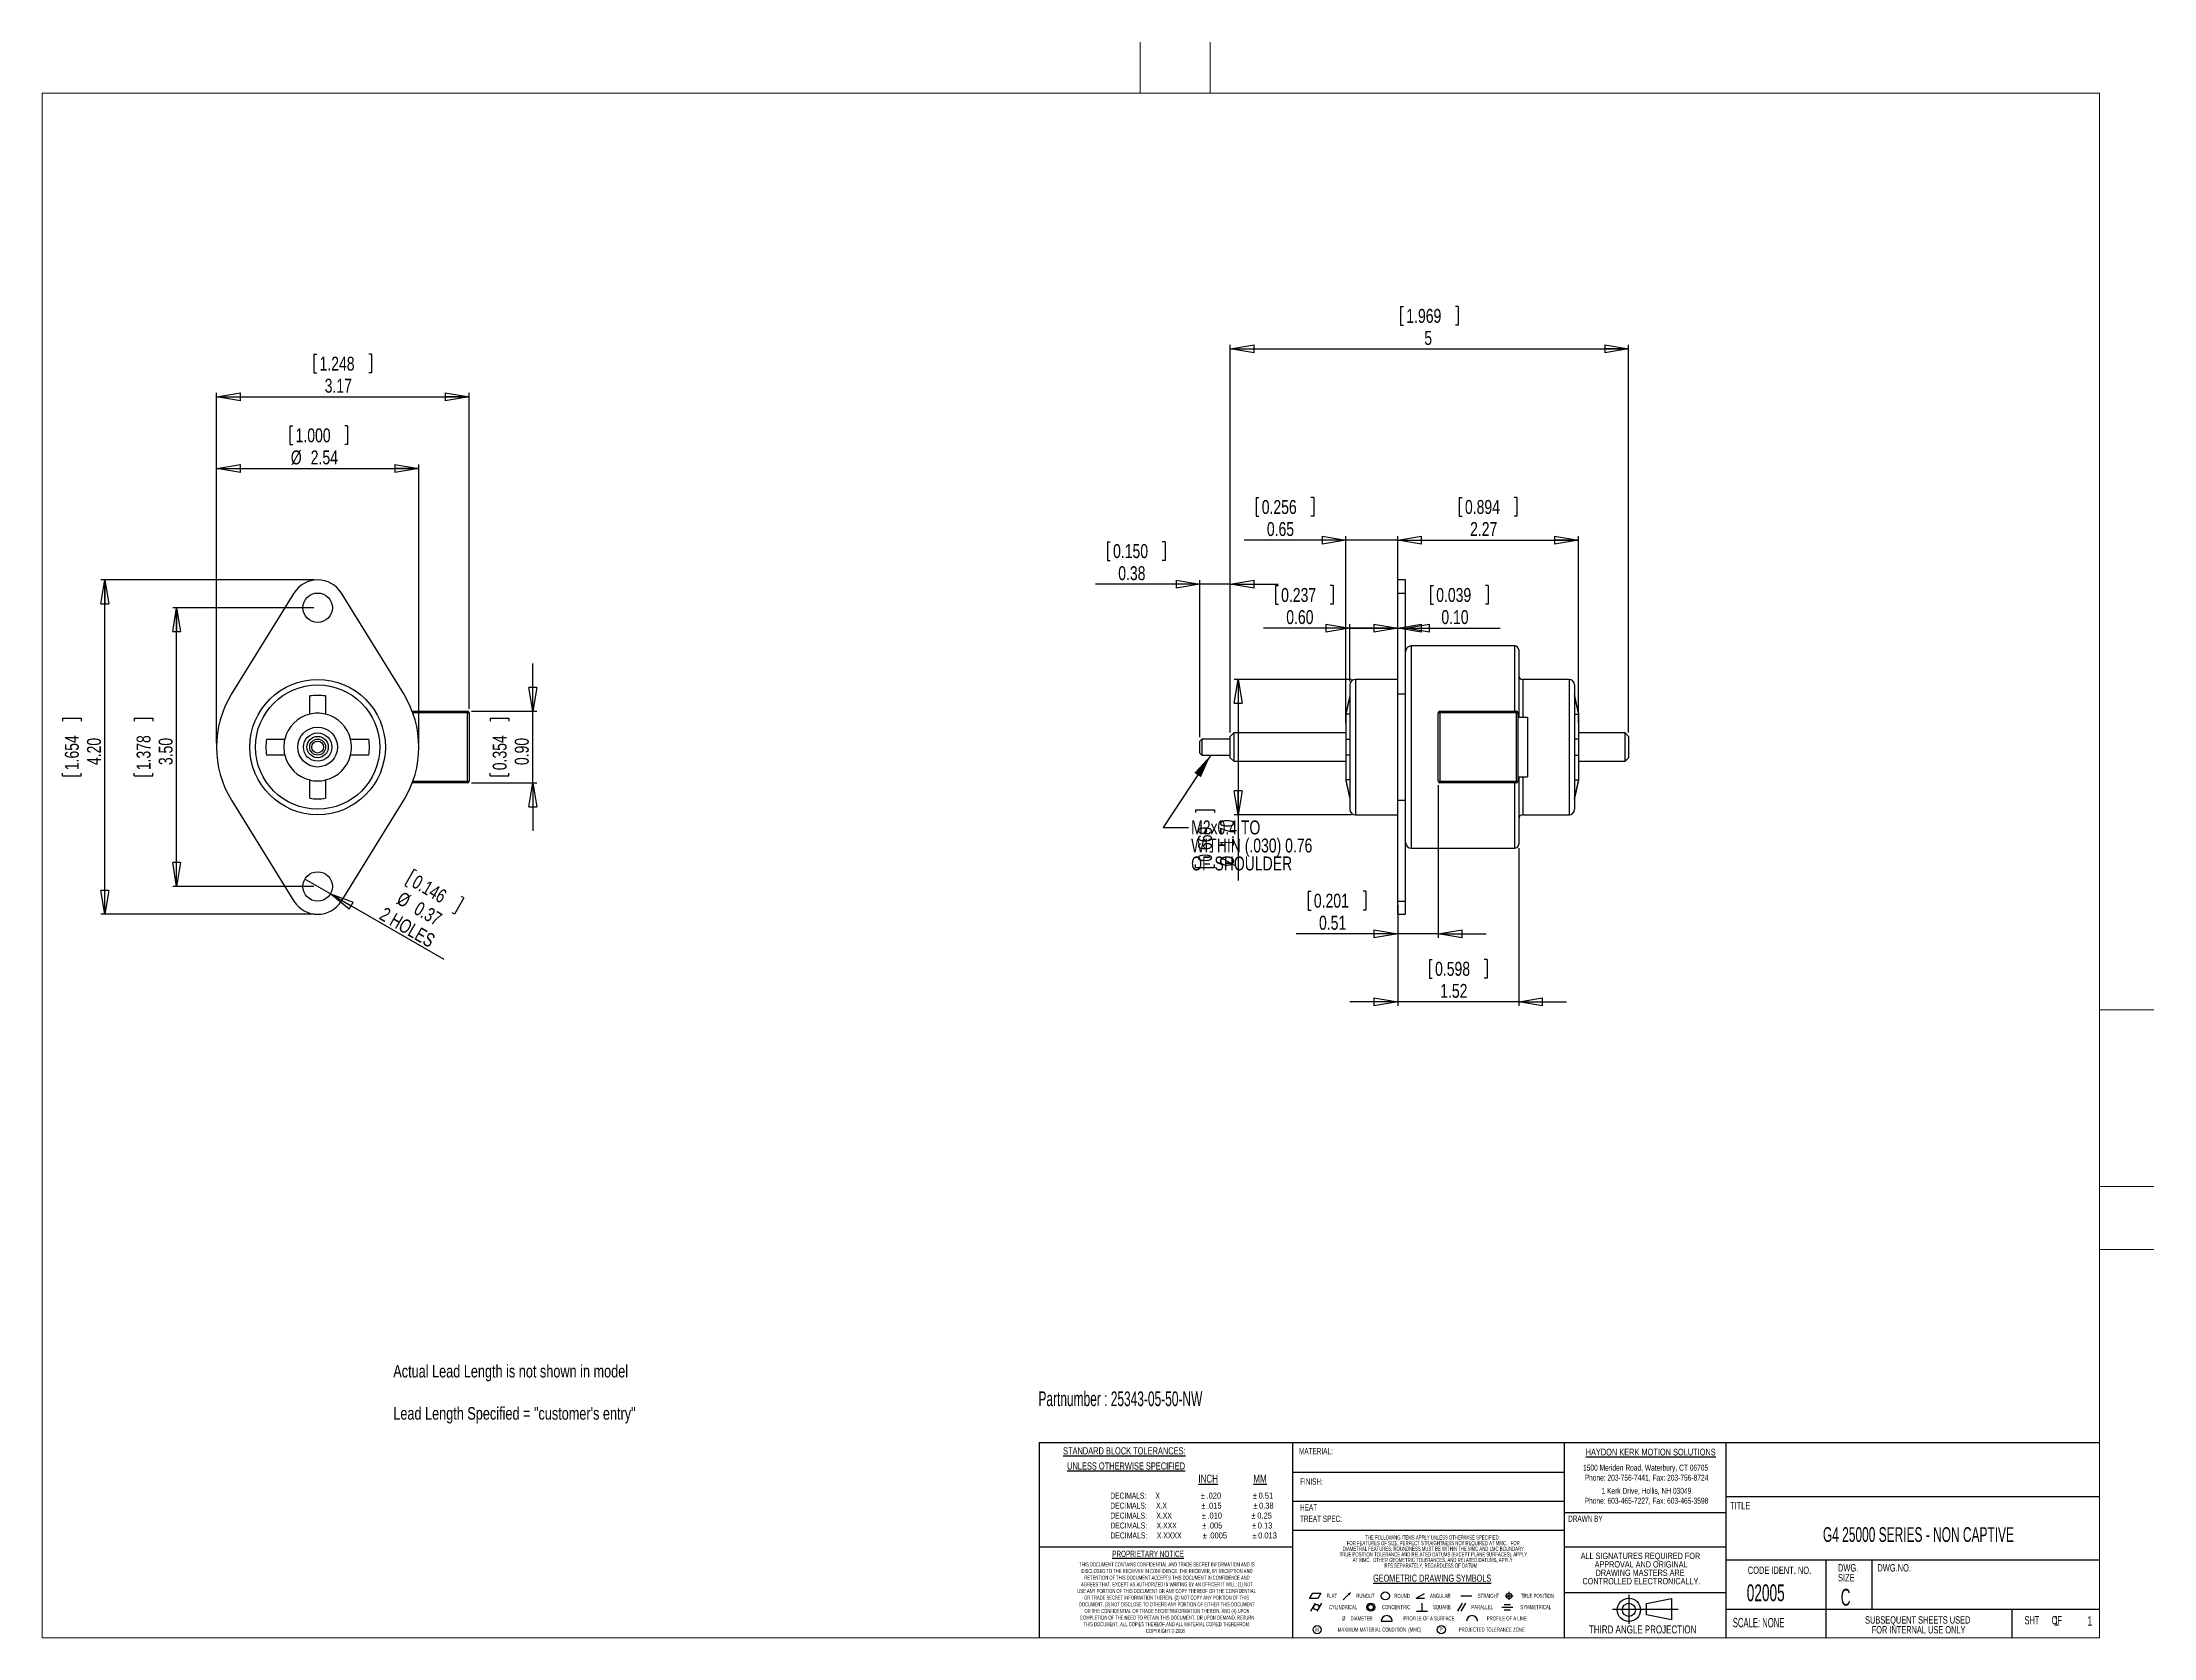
# Model space of a CAD drawing. Header units: millimetres. Extents: x 1.7 to 54.7, y 1.7 to 41.8.
import ezdxf

# ---------------------------------------------------------------- set-up
doc = ezdxf.new("R2010")
doc.units = ezdxf.units.MM
doc.layers.add('FORMAT', color=7, linetype='Continuous')
doc.styles.add('SLDTEXTSTYLE0', font='TXT', dxfattribs={"width": 0.75})
doc.styles.add('SLDTEXTSTYLE1', font='TXT', dxfattribs={"width": 0.666667})
doc.styles.add('SLDTEXTSTYLE2', font='TXT', dxfattribs={"width": 0.676471})
doc.styles.add('SLDTEXTSTYLE3', font='TXT', dxfattribs={"width": 0.680556})
doc.styles.add('SLDTEXTSTYLE4', font='TXT', dxfattribs={"width": 0.684211})
doc.styles.add('SLDTEXTSTYLE5', font='TXT', dxfattribs={"width": 0.6875})
doc.styles.add('SLDTEXTSTYLE6', font='TXT', dxfattribs={"width": 0.605})
doc.styles.add('SLDTEXTSTYLE7', font='TXT', dxfattribs={"width": 0.547727})
doc.styles.add('SLDTEXTSTYLE8', font='TXT', dxfattribs={"width": 0.663})
doc.dimstyles.new('SLDDIMSTYLE0', dxfattribs={"dimtxt": 0.35, "dimasz": 0.6, "dimexe": 0, "dimexo": 0.0625, "dimgap": 0.0875, "dimtad": 1, "dimlfac": 0.5, "dimrnd": 1e-09, "dimzin": 4, "dimdsep": 46, "dimtxsty": 'SLDTEXTSTYLE0', "dimblk1": 'CLOSED', "dimblk2": 'CLOSED', "dimsah": 1, "dimcen": 0.09, "dimadec": 0, "dimazin": 1, "dimtfac": 1, "dimtofl": 0, "dimtmove": 0, "dimatfit": 3, "dimldrblk": 'CLOSED', "dimfxl": 0, "dimfrac": 2, "dimtolj": 1, "dimtzin": 12, "dimarcsym": 0})
doc.dimstyles.new('SLDDIMSTYLE1', dxfattribs={"dimtxt": 0.35, "dimasz": 0.6, "dimexe": 0, "dimexo": 0.0625, "dimgap": 0.0875, "dimtad": 1, "dimlfac": 0.5, "dimrnd": 1e-09, "dimzin": 12, "dimdsep": 46, "dimtxsty": 'SLDTEXTSTYLE0', "dimblk1": 'CLOSED', "dimblk2": 'CLOSED', "dimsah": 1, "dimcen": 0.09, "dimadec": 0, "dimazin": 3, "dimtfac": 1, "dimtofl": 0, "dimtmove": 0, "dimatfit": 3, "dimldrblk": 'CLOSED', "dimfxl": 0, "dimfrac": 2, "dimtolj": 1, "dimtzin": 12, "dimarcsym": 0})
doc.dimstyles.new('SLDDIMSTYLE2', dxfattribs={"dimtxt": 0.35, "dimasz": 0.6, "dimexe": 0, "dimexo": 0.0625, "dimgap": 0.0875, "dimtad": 1, "dimlfac": 0.5, "dimrnd": 1e-09, "dimzin": 0, "dimdsep": 46, "dimtxsty": 'SLDTEXTSTYLE0', "dimblk1": 'CLOSED', "dimblk2": 'CLOSED', "dimsah": 1, "dimcen": 0.09, "dimadec": 0, "dimazin": 0, "dimtfac": 1, "dimtmove": 0, "dimatfit": 0, "dimldrblk": 'CLOSED', "dimfxl": 0, "dimfrac": 2, "dimtolj": 1, "dimtzin": 12, "dimarcsym": 0})
doc.dimstyles.new('SLDDIMSTYLE3', dxfattribs={"dimtxt": 0.35, "dimasz": 0.6, "dimexe": 0, "dimexo": 0.0625, "dimgap": 0.0875, "dimtad": 1, "dimlfac": 0.5, "dimrnd": 1e-09, "dimdsep": 46, "dimtxsty": 'SLDTEXTSTYLE0', "dimblk1": 'NONE', "dimblk2": 'CLOSED', "dimsah": 1, "dimcen": 0, "dimadec": 0, "dimazin": 2, "dimtfac": 1, "dimtmove": 0, "dimatfit": 3, "dimldrblk": 'NONE', "dimfxl": 0, "dimfrac": 2, "dimtolj": 1, "dimtzin": 12, "dimarcsym": 0})
doc.dimstyles.new('SLDDIMSTYLE4', dxfattribs={"dimtxt": 0.35, "dimasz": 0.6, "dimexe": 0, "dimexo": 0.0625, "dimgap": 0.0875, "dimtad": 1, "dimlfac": 0.5, "dimrnd": 1e-09, "dimdsep": 46, "dimtxsty": 'SLDTEXTSTYLE0', "dimblk1": 'CLOSED', "dimblk2": 'CLOSED', "dimsah": 1, "dimcen": 0.09, "dimadec": 0, "dimazin": 2, "dimtfac": 1, "dimtmove": 0, "dimatfit": 0, "dimldrblk": 'CLOSED', "dimfxl": 0, "dimfrac": 2, "dimtolj": 1, "dimtzin": 12, "dimarcsym": 0})
doc.dimstyles.new('SLDDIMSTYLE5', dxfattribs={"dimtxt": 0.35, "dimasz": 0.6, "dimexe": 0, "dimexo": 0.0625, "dimgap": 0.0875, "dimtad": 1, "dimlfac": 0.5, "dimrnd": 1e-09, "dimzin": 12, "dimdsep": 46, "dimtxsty": 'SLDTEXTSTYLE0', "dimblk1": 'CLOSED', "dimblk2": 'CLOSED', "dimsah": 1, "dimcen": 0.09, "dimadec": 0, "dimazin": 3, "dimtfac": 1, "dimtmove": 0, "dimatfit": 0, "dimldrblk": 'CLOSED', "dimfxl": 0, "dimfrac": 2, "dimtolj": 1, "dimtzin": 12, "dimarcsym": 0})
doc.dimstyles.new('SLDDIMSTYLE6', dxfattribs={"dimtxt": 0.18, "dimasz": 0.6, "dimexe": 0, "dimexo": 0.0625, "dimgap": 0, "dimtad": 0, "dimtih": 1, "dimtoh": 1, "dimdec": 0, "dimrnd": 1e-09, "dimzin": 0, "dimdsep": 46, "dimtxsty": 'Standard', "dimsah": 1, "dimcen": 0.09, "dimadec": 0, "dimazin": 0, "dimtfac": 0.6, "dimtdec": 0, "dimtofl": 0, "dimtmove": 0, "dimatfit": 3, "dimfxl": 0, "dimfrac": 2, "dimtolj": 1, "dimtzin": 0, "dimarcsym": 0})

# ---------------------------------------------------------------- blocks, each defined once
blk = doc.blocks.new('SW_SYMBOL_GTOL_FLAT')
at = {"layer": 'FORMAT', "color": 0}
for p, q in [((0, 0), (57.73, 100)), ((150, 0), (0, 0)), ((57.73, 100), (207.73, 100)), ((207.73, 100), (150, 0))]:
    blk.add_line(p, q, dxfattribs=at)
blk = doc.blocks.new('SW_SYMBOL_GTOL_SRUN')
at = {"layer": 'FORMAT', "color": 0}
blk.add_line((0, -25), (98, 73), dxfattribs=at)
blk.add_solid([(150, 125), (82.2, 88), (118.3, 57.2)], dxfattribs=at)
blk = doc.blocks.new('SW_SYMBOL_GTOL_CIRC')
at = {"layer": 'FORMAT', "color": 0}
blk.add_circle((75, 50), 75, dxfattribs=at)
blk = doc.blocks.new('SW_SYMBOL_GTOL_ANGULAR')
at = {"layer": 'FORMAT', "color": 0}
for q in [(150, 93.8), (150, 7.2)]:
    blk.add_line((0, 7.2), q, dxfattribs=at)
blk = doc.blocks.new('SW_SYMBOL_GTOL_STRAIGHT')
at = {"layer": 'FORMAT', "color": 0}
blk.add_line((0, 50), (200, 50), dxfattribs=at)
blk = doc.blocks.new('SW_SYMBOL_GTOL_POSI')
at = {"layer": 'FORMAT', "color": 0}
for p, q in [((0, 50), (150, 50)), ((75, -25), (75, 125))]:
    blk.add_line(p, q, dxfattribs=at)
blk.add_circle((75, 50), 50, dxfattribs=at)
blk = doc.blocks.new('SW_SYMBOL_GTOL_CYL')
at = {"layer": 'FORMAT', "color": 0}
for p, q in [((0, -25), (86.6, 125)), ((115.4, -25), (200, 125))]:
    blk.add_line(p, q, dxfattribs=at)
blk.add_circle((100, 50), 50, dxfattribs=at)
blk = doc.blocks.new('SW_SYMBOL_GTOL_CONC')
at = {"layer": 'FORMAT', "color": 0}
for radius in [75, 50]:
    blk.add_circle((75, 50), radius, dxfattribs=at)
blk = doc.blocks.new('SW_SYMBOL_GTOL_PERP')
at = {"layer": 'FORMAT', "color": 0}
for p, q in [((100, -25), (100, 125)), ((0, -25), (200, -25))]:
    blk.add_line(p, q, dxfattribs=at)
blk = doc.blocks.new('SW_SYMBOL_GTOL_PARA')
at = {"layer": 'FORMAT', "color": 0}
for p, q in [((0, -25), (86.6, 125)), ((60, -25), (146.6, 125))]:
    blk.add_line(p, q, dxfattribs=at)
blk = doc.blocks.new('SW_SYMBOL_GTOL_SYMMETRY')
at = {"layer": 'FORMAT', "color": 0}
for p, q in [((0, 50), (200, 50)), ((40, 100), (160, 100)), ((40, 0), (160, 0))]:
    blk.add_line(p, q, dxfattribs=at)
blk = doc.blocks.new('SW_SYMBOL_GTOL_SPROF')
at = {"layer": 'FORMAT', "color": 0}
blk.add_line((0, 0), (200, 0), dxfattribs=at)
blk.add_arc((100, 0), 100, 0, 180, dxfattribs=at)
blk = doc.blocks.new('SW_SYMBOL_GTOL_LPROF')
at = {"layer": 'FORMAT', "color": 0}
blk.add_arc((100, 0), 100, 0, 180, dxfattribs=at)
blk = doc.blocks.new('SW_SYMBOL_MOD_MMC')
at = {"layer": 'FORMAT', "color": 0}
blk.add_circle((50, 50), 75, dxfattribs=at)
at = {"layer": 'FORMAT', "color": 0, "insert": (50, 50), "char_height": 77.6, "attachment_point": 5, "style": 'SLDTEXTSTYLE6'}
blk.add_mtext('M', dxfattribs=at)
blk = doc.blocks.new('SW_SYMBOL_MOD_PTZ')
at = {"layer": 'FORMAT', "color": 0}
blk.add_circle((50, 50), 75, dxfattribs=at)
at = {"layer": 'FORMAT', "color": 0, "insert": (50, 50), "char_height": 77.6, "attachment_point": 5, "style": 'SLDTEXTSTYLE6'}
blk.add_mtext('P', dxfattribs=at)
blk = doc.blocks.new('_Closed')
at = {"color": 0, "linetype": 'ByBlock', "lineweight": -2}
for p, q in [((-1, 0.166667), (0, 0)), ((-1, 0.166667), (-1, -0.166667)), ((0, 0), (-1, -0.166667)), ((0, 0), (-1, 0))]:
    blk.add_line(p, q, dxfattribs=at)
blk = doc.blocks.new('_D')
at = {"layer": 'FORMAT'}
for p, q in [((8.496, 27.592), (4.956, 27.592)), ((5.056, 20.592), (5.056, 27.592)), ((3.988, 24.816), (4.46, 24.816)), ((3.988, 24.816), (3.988, 24.745)), ((4.46, 24.816), (4.46, 24.745)), ((3.988, 23.369), (3.988, 23.44)), ((3.988, 23.369), (4.46, 23.369)), ((4.46, 23.369), (4.46, 23.44)), ((8.496, 20.592), (4.956, 20.592))]:
    blk.add_line(p, q, dxfattribs=at)
at = {"layer": 'FORMAT', "xscale": 0.6, "yscale": 0.6}
for p, rotation in [((5.056, 27.592, -3.381), 90.0000000000004), ((5.056, 20.592, -3.381), 270.0000000000004)]:
    blk.add_blockref('_Closed', p, dxfattribs=dict(at, rotation=rotation))
at = {"layer": 'FORMAT', "char_height": 0.35, "attachment_point": 1, "rotation": 90, "style": 'SLDTEXTSTYLE0'}
for s, insert in [('1.378', (4.05, 23.511)), ('3.50', (4.605, 23.64))]:
    blk.add_mtext(s, dxfattribs=dict(at, insert=insert))
blk = doc.blocks.new('_D_1')
at = {"layer": 'FORMAT'}
for p, q in [((8.496, 28.292), (3.156, 28.292)), ((3.256, 19.892), (3.256, 28.292)), ((2.188, 24.816), (2.66, 24.816)), ((2.188, 24.816), (2.188, 24.745)), ((2.66, 24.816), (2.66, 24.745)), ((2.188, 23.369), (2.188, 23.44)), ((2.188, 23.369), (2.66, 23.369)), ((2.66, 23.369), (2.66, 23.44)), ((8.496, 19.892), (3.156, 19.892))]:
    blk.add_line(p, q, dxfattribs=at)
at = {"layer": 'FORMAT', "xscale": 0.6, "yscale": 0.6}
for p, rotation in [((3.256, 28.292, -3.381), 90.0000000000004), ((3.256, 19.892, -3.381), 270.0000000000004)]:
    blk.add_blockref('_Closed', p, dxfattribs=dict(at, rotation=rotation))
at = {"layer": 'FORMAT', "char_height": 0.35, "attachment_point": 1, "rotation": 90, "style": 'SLDTEXTSTYLE0'}
for s, insert in [('1.654', (2.25, 23.511)), ('4.20', (2.805, 23.64))]:
    blk.add_mtext(s, dxfattribs=dict(at, insert=insert))
blk = doc.blocks.new('_D_2')
at = {"layer": 'FORMAT'}
for p, q in [((7.901, 32.16), (7.901, 31.689)), ((7.901, 32.16), (7.972, 32.16)), ((9.348, 32.16), (9.277, 32.16)), ((9.348, 32.16), (9.348, 31.689)), ((7.901, 31.689), (7.972, 31.689)), ((9.348, 31.689), (9.277, 31.689)), ((6.056, 24.192), (6.056, 31.192)), ((6.056, 31.092), (11.136, 31.092)), ((11.136, 24.192), (11.136, 31.192))]:
    blk.add_line(p, q, dxfattribs=at)
at = {"layer": 'FORMAT', "xscale": 0.6, "yscale": 0.6, "rotation": 180.0000000000004}
blk.add_blockref('_Closed', (6.056, 31.092, -3.381), dxfattribs=at)
at = {"layer": 'FORMAT', "xscale": 0.6, "yscale": 0.6}
blk.add_blockref('_Closed', (11.136, 31.092, -3.381), dxfattribs=at)
at = {"layer": 'FORMAT', "char_height": 0.35, "attachment_point": 1, "style": 'SLDTEXTSTYLE0'}
for s, insert in [('1.000', (8.043, 32.098)), ('%%c', (7.922, 31.544)), ('2.54', (8.422, 31.544))]:
    blk.add_mtext(s, dxfattribs=dict(at, insert=insert))
blk = doc.blocks.new('_D_3')
at = {"layer": 'FORMAT'}
for p, q in [((8.503, 33.96), (8.503, 33.489)), ((8.503, 33.96), (8.573, 33.96)), ((9.949, 33.96), (9.878, 33.96)), ((9.949, 33.96), (9.949, 33.489)), ((8.503, 33.489), (8.573, 33.489)), ((9.949, 33.489), (9.878, 33.489)), ((6.056, 24.192), (6.056, 32.992)), ((6.056, 32.892), (12.396, 32.892)), ((12.396, 25.052), (12.396, 32.992))]:
    blk.add_line(p, q, dxfattribs=at)
at = {"layer": 'FORMAT', "xscale": 0.6, "yscale": 0.6, "rotation": 180.0000000000004}
blk.add_blockref('_Closed', (6.056, 32.892, -3.381), dxfattribs=at)
at = {"layer": 'FORMAT', "xscale": 0.6, "yscale": 0.6}
blk.add_blockref('_Closed', (12.396, 32.892, -3.381), dxfattribs=at)
at = {"layer": 'FORMAT', "char_height": 0.35, "attachment_point": 1, "style": 'SLDTEXTSTYLE0'}
for s, insert in [('1.248', (8.644, 33.898)), ('3.17', (8.773, 33.344))]:
    blk.add_mtext(s, dxfattribs=dict(at, insert=insert))
blk = doc.blocks.new('_D_4')
at = {"layer": 'FORMAT'}
for p, q in [((13.996, 24.992), (13.996, 26.192)), ((12.456, 24.992), (14.096, 24.992)), ((13.996, 23.192), (13.996, 24.992)), ((12.928, 24.816), (13.4, 24.816)), ((12.928, 24.816), (12.928, 24.745)), ((13.4, 24.816), (13.4, 24.745)), ((12.928, 23.369), (12.928, 23.44)), ((12.928, 23.369), (13.4, 23.369)), ((13.4, 23.369), (13.4, 23.44)), ((12.456, 23.192), (14.096, 23.192)), ((13.996, 23.192), (13.996, 21.992))]:
    blk.add_line(p, q, dxfattribs=at)
at = {"layer": 'FORMAT', "xscale": 0.6, "yscale": 0.6}
for p, rotation in [((13.996, 24.992, -3.381), 270.0000000000004), ((13.996, 23.192, -3.381), 90.0000000000004)]:
    blk.add_blockref('_Closed', p, dxfattribs=dict(at, rotation=rotation))
at = {"layer": 'FORMAT', "char_height": 0.35, "attachment_point": 1, "rotation": 90, "style": 'SLDTEXTSTYLE0'}
for s, insert in [('0.354', (12.99, 23.511)), ('0.90', (13.545, 23.64))]:
    blk.add_mtext(s, dxfattribs=dict(at, insert=insert))
blk = doc.blocks.new('_D_5')
at = {"layer": 'FORMAT'}
for p, q in [((8.916, 20.407), (8.275, 20.777)), ((11.017, 21.025), (10.781, 20.617)), ((11.017, 21.025), (11.078, 20.99)), ((8.916, 20.407), (11.76, 18.766)), ((10.781, 20.617), (10.843, 20.582)), ((12.27, 20.302), (12.034, 19.894)), ((12.27, 20.302), (12.208, 20.337)), ((12.034, 19.894), (11.973, 19.929))]:
    blk.add_line(p, q, dxfattribs=at)
at = {"layer": 'FORMAT', "xscale": 0.6, "yscale": 0.6, "rotation": 149.999999996803}
blk.add_blockref('_Closed', (8.916, 20.407, -3.381), dxfattribs=at)
at = {"layer": 'FORMAT', "char_height": 0.35, "attachment_point": 1, "rotation": 330, "style": 'SLDTEXTSTYLE0'}
for s, insert in [('0.146', (11.109, 20.901)), ('%%c', (10.727, 20.481)), ('0.37', (11.159, 20.231)), ('2 HOLES', (10.296, 20.089))]:
    blk.add_mtext(s, dxfattribs=dict(at, insert=insert))
blk = doc.blocks.new('_None')
blk = doc.blocks.new('_D_6')
at = {"layer": 'FORMAT'}
for p, q in [((35.787, 35.16), (35.787, 34.689)), ((35.787, 35.16), (35.858, 35.16)), ((37.233, 35.16), (37.162, 35.16)), ((37.233, 35.16), (37.233, 34.689)), ((35.787, 34.689), (35.858, 34.689)), ((37.233, 34.689), (37.162, 34.689)), ((31.51, 24.46), (31.51, 34.192)), ((31.51, 34.092), (41.51, 34.092)), ((41.51, 24.46), (41.51, 34.192))]:
    blk.add_line(p, q, dxfattribs=at)
at = {"layer": 'FORMAT', "xscale": 0.6, "yscale": 0.6, "rotation": 180.0000000000004}
blk.add_blockref('_Closed', (31.51, 34.092, -0.63), dxfattribs=at)
at = {"layer": 'FORMAT', "xscale": 0.6, "yscale": 0.6}
blk.add_blockref('_Closed', (41.51, 34.092, -0.63), dxfattribs=at)
at = {"layer": 'FORMAT', "char_height": 0.35, "attachment_point": 1, "style": 'SLDTEXTSTYLE0'}
for s, insert in [('1.969', (35.929, 35.098)), ('5', (36.381, 34.544))]:
    blk.add_mtext(s, dxfattribs=dict(at, insert=insert))
blk = doc.blocks.new('_D_7')
at = {"layer": 'FORMAT'}
for p, q in [((28.425, 29.251), (28.425, 28.78)), ((28.425, 29.251), (28.496, 29.251)), ((29.871, 29.251), (29.8, 29.251)), ((29.871, 29.251), (29.871, 28.78)), ((28.425, 28.78), (28.496, 28.78)), ((29.871, 28.78), (29.8, 28.78)), ((30.748, 28.184), (28.124, 28.184)), ((30.748, 24.342), (30.748, 28.284)), ((31.51, 28.184), (30.748, 28.184)), ((31.51, 24.46), (31.51, 28.284)), ((31.51, 28.184), (32.71, 28.184))]:
    blk.add_line(p, q, dxfattribs=at)
at = {"layer": 'FORMAT', "xscale": 0.6, "yscale": 0.6}
blk.add_blockref('_Closed', (30.748, 28.184, -0.63), dxfattribs=at)
at = {"layer": 'FORMAT', "xscale": 0.6, "yscale": 0.6, "rotation": 180.0000000000004}
blk.add_blockref('_Closed', (31.51, 28.184, -0.63), dxfattribs=at)
at = {"layer": 'FORMAT', "char_height": 0.35, "attachment_point": 1, "style": 'SLDTEXTSTYLE0'}
for s, insert in [('0.150', (28.567, 29.19)), ('0.38', (28.696, 28.635))]:
    blk.add_mtext(s, dxfattribs=dict(at, insert=insert))
blk = doc.blocks.new('_D_8')
at = {"layer": 'FORMAT'}
for p, q in [((34.55, 25.792), (31.605, 25.792)), ((31.705, 25.792), (31.705, 22.392)), ((30.638, 22.518), (31.109, 22.518)), ((30.638, 22.518), (30.638, 22.447)), ((31.109, 22.518), (31.109, 22.447)), ((34.55, 22.392), (31.605, 22.392)), ((31.705, 22.392), (31.705, 20.742)), ((30.638, 21.071), (30.638, 21.142)), ((30.638, 21.071), (31.109, 21.071)), ((31.109, 21.071), (31.109, 21.142))]:
    blk.add_line(p, q, dxfattribs=at)
at = {"layer": 'FORMAT', "xscale": 0.6, "yscale": 0.6}
for p, rotation in [((31.705, 25.792, -0.63), 90.0000000000004), ((31.705, 22.392, -0.63), 270.0000000000004)]:
    blk.add_blockref('_Closed', p, dxfattribs=dict(at, rotation=rotation))
at = {"layer": 'FORMAT', "char_height": 0.35, "attachment_point": 1, "rotation": 90, "style": 'SLDTEXTSTYLE0'}
for s, insert in [('0.669', (30.7, 21.213)), ('1.70', (31.254, 21.591)), ('%%c', (31.254, 21.092))]:
    blk.add_mtext(s, dxfattribs=dict(at, insert=insert))
blk = doc.blocks.new('_D_9')
at = {"layer": 'FORMAT'}
for p, q in [((32.645, 28.149), (32.645, 27.678)), ((32.645, 28.149), (32.716, 28.149)), ((34.091, 28.149), (34.02, 28.149)), ((34.091, 28.149), (34.091, 27.678)), ((32.645, 27.678), (32.716, 27.678)), ((34.091, 27.678), (34.02, 27.678)), ((34.51, 27.082), (32.344, 27.082)), ((34.51, 25.752), (34.51, 27.182)), ((34.51, 27.082), (35.712, 27.082)), ((35.712, 27.082), (36.912, 27.082))]:
    blk.add_line(p, q, dxfattribs=at)
at = {"layer": 'FORMAT', "xscale": 0.6, "yscale": 0.6}
blk.add_blockref('_Closed', (34.51, 27.082, -0.63), dxfattribs=at)
at = {"layer": 'FORMAT', "xscale": 0.6, "yscale": 0.6, "rotation": 180.0000000000004}
blk.add_blockref('_Closed', (35.712, 27.082, -0.63), dxfattribs=at)
at = {"layer": 'FORMAT', "char_height": 0.35, "attachment_point": 1, "style": 'SLDTEXTSTYLE0'}
for s, insert in [('0.237', (32.786, 28.088)), ('0.60', (32.915, 27.533))]:
    blk.add_mtext(s, dxfattribs=dict(at, insert=insert))
blk = doc.blocks.new('_D_10')
at = {"layer": 'FORMAT'}
for p, q in [((32.158, 30.36), (32.158, 29.889)), ((32.158, 30.36), (32.228, 30.36)), ((33.604, 30.36), (33.533, 30.36)), ((33.604, 30.36), (33.604, 29.889)), ((32.158, 29.889), (32.228, 29.889)), ((33.604, 29.889), (33.533, 29.889)), ((34.412, 29.292), (31.857, 29.292)), ((34.412, 24.692), (34.412, 29.392)), ((35.712, 29.292), (34.412, 29.292)), ((35.712, 28.06), (35.712, 29.392)), ((35.712, 29.292), (36.912, 29.292))]:
    blk.add_line(p, q, dxfattribs=at)
at = {"layer": 'FORMAT', "xscale": 0.6, "yscale": 0.6}
blk.add_blockref('_Closed', (34.412, 29.292, -0.63), dxfattribs=at)
at = {"layer": 'FORMAT', "xscale": 0.6, "yscale": 0.6, "rotation": 180.0000000000003}
blk.add_blockref('_Closed', (35.712, 29.292, -0.63), dxfattribs=at)
at = {"layer": 'FORMAT', "char_height": 0.35, "attachment_point": 1, "style": 'SLDTEXTSTYLE0'}
for s, insert in [('0.256', (32.299, 30.298)), ('0.65', (32.428, 29.744))]:
    blk.add_mtext(s, dxfattribs=dict(at, insert=insert))
blk = doc.blocks.new('_D_11')
at = {"layer": 'FORMAT'}
for p, q in [((36.538, 28.149), (36.538, 27.678)), ((36.538, 28.149), (36.609, 28.149)), ((37.984, 28.149), (37.914, 28.149)), ((37.984, 28.149), (37.984, 27.678)), ((36.538, 27.678), (36.609, 27.678)), ((37.984, 27.678), (37.914, 27.678)), ((35.712, 27.082), (34.512, 27.082)), ((35.712, 27.082), (35.912, 27.082)), ((35.912, 27.082), (38.285, 27.082))]:
    blk.add_line(p, q, dxfattribs=at)
at = {"layer": 'FORMAT', "xscale": 0.6, "yscale": 0.6}
blk.add_blockref('_Closed', (35.712, 27.082, -0.63), dxfattribs=at)
at = {"layer": 'FORMAT', "xscale": 0.6, "yscale": 0.6, "rotation": 180.0000000000003}
blk.add_blockref('_Closed', (35.912, 27.082, -0.63), dxfattribs=at)
at = {"layer": 'FORMAT', "char_height": 0.35, "attachment_point": 1, "style": 'SLDTEXTSTYLE0'}
for s, insert in [('0.039', (36.68, 28.088)), ('0.10', (36.809, 27.533))]:
    blk.add_mtext(s, dxfattribs=dict(at, insert=insert))
blk = doc.blocks.new('_D_12')
at = {"layer": 'FORMAT'}
for p, q in [((37.259, 30.36), (37.259, 29.889)), ((37.259, 30.36), (37.33, 30.36)), ((38.705, 30.36), (38.634, 30.36)), ((38.705, 30.36), (38.705, 29.889)), ((37.259, 29.889), (37.33, 29.889)), ((38.705, 29.889), (38.634, 29.889)), ((35.712, 28.06), (35.712, 29.392)), ((35.712, 29.292), (40.252, 29.292)), ((40.252, 24.692), (40.252, 29.392))]:
    blk.add_line(p, q, dxfattribs=at)
at = {"layer": 'FORMAT', "xscale": 0.6, "yscale": 0.6, "rotation": 180.0000000000003}
blk.add_blockref('_Closed', (35.712, 29.292, -0.63), dxfattribs=at)
at = {"layer": 'FORMAT', "xscale": 0.6, "yscale": 0.6}
blk.add_blockref('_Closed', (40.252, 29.292, -0.63), dxfattribs=at)
at = {"layer": 'FORMAT', "char_height": 0.35, "attachment_point": 1, "style": 'SLDTEXTSTYLE0'}
for s, insert in [('0.894', (37.401, 30.298)), ('2.27', (37.53, 29.744))]:
    blk.add_mtext(s, dxfattribs=dict(at, insert=insert))
blk = doc.blocks.new('_D_13')
at = {"layer": 'FORMAT'}
for p, q in [((36.732, 23.132), (36.732, 19.304)), ((33.466, 20.471), (33.466, 20)), ((33.466, 20.471), (33.537, 20.471)), ((34.913, 20.471), (34.842, 20.471)), ((34.913, 20.471), (34.913, 20)), ((33.466, 20), (33.537, 20)), ((34.913, 20), (34.842, 20)), ((35.712, 20.124), (35.712, 19.304)), ((35.712, 19.404), (33.166, 19.404)), ((36.732, 19.404), (35.712, 19.404)), ((36.732, 19.404), (37.932, 19.404))]:
    blk.add_line(p, q, dxfattribs=at)
at = {"layer": 'FORMAT', "xscale": 0.6, "yscale": 0.6}
blk.add_blockref('_Closed', (35.712, 19.404, -0.63), dxfattribs=at)
at = {"layer": 'FORMAT', "xscale": 0.6, "yscale": 0.6, "rotation": 180.0000000000003}
blk.add_blockref('_Closed', (36.732, 19.404, -0.63), dxfattribs=at)
at = {"layer": 'FORMAT', "char_height": 0.35, "attachment_point": 1, "style": 'SLDTEXTSTYLE0'}
for s, insert in [('0.201', (33.608, 20.409)), ('0.51', (33.737, 19.855))]:
    blk.add_mtext(s, dxfattribs=dict(at, insert=insert))
blk = doc.blocks.new('_D_14')
at = {"layer": 'FORMAT'}
for p, q in [((38.752, 21.552), (38.752, 17.592)), ((35.712, 20.124), (35.712, 17.592)), ((36.509, 18.76), (36.509, 18.289)), ((36.509, 18.76), (36.58, 18.76)), ((37.955, 18.76), (37.884, 18.76)), ((37.955, 18.76), (37.955, 18.289)), ((36.509, 18.289), (36.58, 18.289)), ((37.955, 18.289), (37.884, 18.289)), ((35.712, 17.692), (34.512, 17.692)), ((38.752, 17.692), (35.712, 17.692)), ((38.752, 17.692), (39.952, 17.692))]:
    blk.add_line(p, q, dxfattribs=at)
at = {"layer": 'FORMAT', "xscale": 0.6, "yscale": 0.6}
blk.add_blockref('_Closed', (35.712, 17.692, -0.63), dxfattribs=at)
at = {"layer": 'FORMAT', "xscale": 0.6, "yscale": 0.6, "rotation": 180.0000000000004}
blk.add_blockref('_Closed', (38.752, 17.692, -0.63), dxfattribs=at)
at = {"layer": 'FORMAT', "char_height": 0.35, "attachment_point": 1, "style": 'SLDTEXTSTYLE0'}
for s, insert in [('0.598', (36.651, 18.698)), ('1.52', (36.78, 18.144))]:
    blk.add_mtext(s, dxfattribs=dict(at, insert=insert))

msp = doc.modelspace()

# ---------------------------------------------------------------- linework, layer by layer
at = {"color": 7, "linetype": 'Continuous', "lineweight": 18}
for p, q in [((29.248, 40.514), (29.248, 41.797)), ((31.002, 40.514), (31.002, 41.797)), ((1.681, 40.514), (53.336, 40.514)), ((1.681, 40.514), (1.681, 1.72)), ((53.336, 1.72), (53.336, 40.514)), ((53.336, 17.489), (54.695, 17.489)), ((53.336, 13.053), (54.695, 13.053)), ((53.336, 11.476), (54.695, 11.476)), ((1.681, 1.72), (53.336, 1.72))]:
    msp.add_line(p, q, dxfattribs=at)
at = {"color": 7, "linetype": 'Continuous', "lineweight": 25}
for p, q in [((35.912, 28.292), (35.712, 28.292)), ((35.712, 27.96), (35.712, 28.292)), ((35.912, 27.96), (35.912, 28.292)), ((8, 27.96), (6.435, 25.428)), ((10.757, 25.428), (9.191, 27.96)), ((35.712, 27.96), (35.912, 27.96)), ((35.712, 25.428), (35.712, 27.96)), ((35.912, 25.428), (35.912, 27.96)), ((38.652, 26.632), (36.052, 26.632)), ((36.052, 26.632), (36.052, 21.552)), ((38.652, 24.992), (38.652, 26.632)), ((38.752, 26.532), (38.752, 24.842)), ((34.51, 25.652), (34.51, 22.532)), ((35.712, 25.792), (34.65, 25.792)), ((34.65, 25.792), (34.65, 22.392)), ((40.014, 25.792), (38.852, 25.792)), ((38.852, 25.792), (38.852, 24.842)), ((40.014, 25.792), (40.014, 22.392)), ((40.154, 25.652), (40.154, 22.532)), ((8.396, 24.919), (8.396, 25.377)), ((8.796, 25.377), (8.796, 24.919)), ((10.971, 24.992), (12.356, 24.992)), ((12.356, 24.952), (10.986, 24.952)), ((12.356, 24.992), (12.356, 24.952)), ((12.356, 23.232), (12.356, 24.952)), ((12.356, 24.952), (12.396, 24.952)), ((12.396, 24.952), (12.396, 23.232)), ((34.51, 25.392), (34.412, 24.942)), ((34.412, 24.942), (34.412, 24.919)), ((34.51, 24.919), (34.412, 24.919)), ((34.412, 24.919), (34.412, 24.292)), ((35.712, 22.757), (35.712, 25.428)), ((35.712, 25.428), (35.912, 25.428)), ((35.912, 22.757), (35.912, 25.428)), ((36.732, 23.232), (36.732, 24.952)), ((36.732, 24.952), (36.772, 24.952)), ((36.772, 24.992), (38.692, 24.992)), ((36.772, 24.992), (36.772, 24.952)), ((38.692, 24.952), (36.772, 24.952)), ((36.772, 24.952), (36.772, 23.232)), ((38.692, 24.992), (38.692, 24.952)), ((38.692, 24.952), (38.732, 24.952)), ((38.692, 23.232), (38.692, 24.952)), ((38.732, 24.952), (38.732, 23.232)), ((40.252, 24.942), (40.154, 25.392)), ((40.154, 24.919), (40.252, 24.919)), ((40.252, 24.942), (40.252, 24.919)), ((40.252, 24.919), (40.252, 24.292)), ((31.598, 24.448), (31.51, 24.36)), ((34.412, 24.448), (31.598, 24.448)), ((31.598, 24.448), (31.598, 24.092)), ((38.732, 24.842), (38.972, 24.842)), ((38.972, 24.842), (38.972, 23.342)), ((41.422, 24.448), (40.252, 24.448)), ((41.51, 24.36), (41.422, 24.448)), ((41.422, 24.092), (41.422, 24.448)), ((7.311, 24.292), (7.77, 24.292)), ((7.77, 23.892), (7.311, 23.892)), ((9.422, 24.292), (9.88, 24.292)), ((9.88, 23.892), (9.422, 23.892)), ((30.798, 24.292), (30.748, 24.242)), ((30.748, 24.092), (30.748, 24.242)), ((30.748, 23.942), (30.748, 24.092)), ((30.748, 23.942), (30.798, 23.892)), ((31.51, 24.292), (30.798, 24.292)), ((30.798, 24.292), (30.798, 24.092)), ((30.798, 24.092), (30.798, 23.892)), ((30.798, 23.892), (31.51, 23.892)), ((31.51, 24.092), (31.51, 24.36)), ((31.51, 23.824), (31.51, 24.092)), ((31.598, 24.092), (31.598, 23.736)), ((34.412, 24.292), (34.412, 23.892)), ((34.412, 24.292), (34.51, 24.292)), ((34.51, 23.892), (34.412, 23.892)), ((34.412, 23.892), (34.412, 23.266)), ((40.252, 24.292), (40.154, 24.292)), ((40.154, 23.892), (40.252, 23.892)), ((40.252, 24.292), (40.252, 23.892)), ((40.252, 23.892), (40.252, 23.266)), ((41.422, 23.736), (41.422, 24.092)), ((41.51, 24.36), (41.51, 24.092)), ((41.51, 24.092), (41.51, 23.824)), ((31.51, 23.824), (31.598, 23.736)), ((31.598, 23.736), (34.412, 23.736)), ((38.732, 23.342), (38.972, 23.342)), ((38.752, 23.342), (38.752, 21.652)), ((38.852, 23.342), (38.852, 22.392)), ((40.252, 23.736), (41.422, 23.736)), ((41.422, 23.736), (41.51, 23.824)), ((8.396, 22.808), (8.396, 23.266)), ((8.796, 23.266), (8.796, 22.808)), ((12.356, 23.192), (10.971, 23.192)), ((10.986, 23.232), (12.356, 23.232)), ((12.356, 23.232), (12.396, 23.232)), ((12.356, 23.232), (12.356, 23.192)), ((34.51, 23.266), (34.412, 23.266)), ((34.412, 23.266), (34.412, 23.242)), ((34.412, 23.242), (34.51, 22.792)), ((36.732, 23.232), (36.772, 23.232)), ((36.772, 23.232), (38.692, 23.232)), ((36.772, 23.232), (36.772, 23.192)), ((38.692, 23.192), (36.772, 23.192)), ((38.652, 21.552), (38.652, 23.192)), ((38.692, 23.232), (38.692, 23.192)), ((38.692, 23.232), (38.732, 23.232)), ((40.154, 23.266), (40.252, 23.266)), ((40.154, 22.792), (40.252, 23.242)), ((40.252, 23.266), (40.252, 23.242)), ((6.435, 22.757), (8, 20.224)), ((9.191, 20.224), (10.757, 22.757)), ((34.65, 22.392), (35.712, 22.392)), ((35.712, 22.757), (35.912, 22.757)), ((35.712, 20.224), (35.712, 22.757)), ((35.912, 20.224), (35.912, 22.757)), ((38.852, 22.392), (40.014, 22.392)), ((36.052, 21.552), (38.652, 21.552)), ((35.712, 20.224), (35.912, 20.224)), ((35.712, 19.892), (35.712, 20.224)), ((35.912, 19.892), (35.912, 20.224)), ((35.712, 19.892), (35.912, 19.892))]:
    msp.add_line(p, q, dxfattribs=at)
at = {"color": 7, "linetype": 'Continuous', "lineweight": 25, "flags": 128}
for points in [[(34.51, 25.377), (34.426, 24.983), (34.412, 24.919)], [(40.154, 25.377), (40.238, 24.983), (40.252, 24.919)], [(34.412, 23.266), (34.496, 22.873), (34.51, 22.808)], [(40.252, 23.266), (40.168, 22.873), (40.154, 22.808)]]:
    msp.add_lwpolyline(points, dxfattribs=at)
at = {"color": 7, "linetype": 'Continuous', "lineweight": 25}
for centre, radius in [((8.596, 27.592), 0.37), ((8.596, 24.092), 1.7), ((8.596, 24.092), 1.56), ((8.596, 24.092), 0.5), ((8.596, 24.092), 0.356), ((8.596, 24.092), 0.268), ((8.596, 24.092), 0.2), ((8.596, 24.092), 0.15), ((8.596, 20.592), 0.37)]:
    msp.add_circle(centre, radius, dxfattribs=at)
for centre, radius, start, end in [((8.596, 27.592), 0.7, 31.7163, 148.2837), ((36.052, 26.492), 0.14, 90, 180), ((38.652, 26.532), 0.1, 0, 90), ((34.65, 25.652), 0.14, 90, 180), ((38.852, 25.892), 0.1, 180, 270), ((40.014, 25.652), 0.14, 0, 90), ((8.596, 24.092), 2.54, 148.2837, 211.7163), ((8.596, 24.092), 0.85, 103.609, 166.391), ((8.596, 24.092), 1.3, 81.1501, 98.8499), ((8.596, 24.092), 0.85, 76.391, 103.609), ((8.596, 24.092), 0.85, 13.609, 76.391), ((8.596, 24.092), 2.54, 328.2837, 31.7163), ((12.356, 24.952), 0.04, 0, 90), ((36.772, 24.952), 0.04, 90, 180), ((38.692, 24.952), 0.04, 0, 90), ((8.596, 24.092), 1.3, 171.1501, 188.8499), ((8.596, 24.092), 0.85, 166.391, 193.609), ((8.596, 24.092), 0.85, 193.609, 256.391), ((8.596, 24.092), 0.85, 283.609, 346.391), ((8.596, 24.092), 0.85, 346.391, 13.609), ((8.596, 24.092), 1.3, 351.1501, 8.8499), ((8.596, 24.092), 0.85, 256.391, 283.609), ((8.596, 24.092), 1.3, 261.1501, 278.8499), ((12.356, 23.232), 0.04, 270, 0), ((36.772, 23.232), 0.04, 180, 270), ((38.692, 23.232), 0.04, 270, 0), ((34.65, 22.532), 0.14, 180, 270), ((38.852, 22.292), 0.1, 90, 180), ((40.014, 22.532), 0.14, 270, 0), ((36.052, 21.692), 0.14, 180, 270), ((38.652, 21.652), 0.1, 270, 0), ((8.596, 20.592), 0.7, 211.7163, 328.2837)]:
    msp.add_arc(centre, radius, start, end, dxfattribs=at)
at = {"layer": 'FORMAT'}
for p, q in [((26.714, 6.624), (53.336, 6.624)), ((26.714, 6.624), (26.714, 1.72)), ((33.074, 6.624), (33.074, 1.72)), ((43.949, 6.624), (43.951, 1.72)), ((53.336, 5.259), (43.95, 5.259)), ((43.95, 3.679), (53.336, 3.679)), ((46.459, 3.679), (46.459, 1.72)), ((41.518, 2.799), (41.518, 2.066)), ((41.958, 2.578), (42.586, 2.706)), ((42.586, 2.706), (42.586, 2.439)), ((41.102, 2.439), (41.9, 2.439)), ((41.9, 2.439), (42.757, 2.439)), ((41.958, 2.439), (41.958, 2.578)), ((41.958, 2.299), (41.958, 2.439)), ((42.586, 2.171), (41.958, 2.299)), ((42.586, 2.439), (42.586, 2.171)), ((43.951, 2.439), (53.336, 2.439)), ((51.134, 2.439), (51.134, 1.72))]:
    msp.add_line(p, q, dxfattribs=at)
at = {"layer": 'FORMAT', "color": 7}
for p, q in [((39.896, 6.624), (39.896, 1.72)), ((33.074, 5.876), (39.896, 5.876)), ((33.074, 5.15), (39.896, 5.15)), ((39.896, 4.863), (43.95, 4.863)), ((33.074, 4.42), (39.896, 4.42)), ((26.714, 4.006), (33.074, 4.006)), ((39.896, 4.006), (43.95, 4.006)), ((47.62, 3.679), (47.62, 2.439)), ((39.896, 2.858), (43.951, 2.858))]:
    msp.add_line(p, q, dxfattribs=at)
at = {"layer": 'FORMAT'}
for radius in [0.292, 0.165]:
    msp.add_circle((41.518, 2.421), radius, dxfattribs=at)

# ---------------------------------------------------------------- block references
at = {"layer": 'FORMAT', "xscale": 0.00136426335792533, "yscale": 0.00136426335792533, "zscale": 0.00136426335792533}
for name, p in [('SW_SYMBOL_GTOL_FLAT', (33.5, 2.704)), ('SW_SYMBOL_GTOL_SRUN', (34.34, 2.704)), ('SW_SYMBOL_GTOL_CIRC', (35.301, 2.704)), ('SW_SYMBOL_GTOL_ANGULAR', (36.178, 2.704)), ('SW_SYMBOL_GTOL_STRAIGHT', (37.297, 2.704)), ('SW_SYMBOL_GTOL_POSI', (38.407, 2.704)), ('SW_SYMBOL_GTOL_CYL', (33.534, 2.422)), ('SW_SYMBOL_GTOL_CONC', (34.935, 2.422)), ('SW_SYMBOL_GTOL_SPROF', (35.3, 2.139)), ('SW_SYMBOL_GTOL_PERP', (36.187, 2.422)), ('SW_SYMBOL_GTOL_PARA', (37.221, 2.422)), ('SW_SYMBOL_GTOL_LPROF', (37.443, 2.139)), ('SW_SYMBOL_GTOL_SYMMETRY', (38.327, 2.422)), ('SW_SYMBOL_MOD_MMC', (33.621, 1.857)), ('SW_SYMBOL_MOD_PTZ', (36.74, 1.857))]:
    msp.add_blockref(name, p, dxfattribs=at)

# ---------------------------------------------------------------- texts
at = {"layer": 'FORMAT'}
for s, insert, char_height, attachment_point, style in [('WITHIN (.030) 0.76', (30.527, 21.796), 0.35, 1, 'SLDTEXTSTYLE0'), ('M2x0.4 TO', (30.527, 22.249), 0.35, 1, 'SLDTEXTSTYLE0'), ('OF SHOULDER', (30.527, 21.344), 0.35, 1, 'SLDTEXTSTYLE0'), ('Actual Lead Length is not shown in model', (10.495, 8.575), 0.3175, 1, 'SLDTEXTSTYLE0'), ('Lead Length Specified = "customer\'s entry"', (10.495, 7.515), 0.3175, 1, 'SLDTEXTSTYLE0'), ('Partnumber : 25343-05-50-NW', (26.693, 7.908), 0.37042, 1, 'SLDTEXTSTYLE6'), ('\\LSTANDARD BLOCK TOLERANCES:', (28.849, 6.505), 0.18, 2, 'SLDTEXTSTYLE0'), ('MATERIAL:', (33.235, 6.487), 0.1588, 1, 'SLDTEXTSTYLE6'), ('\\LHAYDON KERK MOTION SOLUTIONS', (42.064, 6.469), 0.17, 2, 'SLDTEXTSTYLE0'), ('\\LUNLESS OTHERWISE SPECIFIED', (28.894, 6.125), 0.18, 2, 'SLDTEXTSTYLE0'), ('1500 Meriden Road, Waterbury, CT 06705', (41.936, 6.067), 0.15, 2, 'SLDTEXTSTYLE8'), ('DECIMALS:     X', (28.497, 5.365), 0.15, 1, 'SLDTEXTSTYLE1'), ('\\LINCH', (30.709, 5.819), 0.2, 1, 'SLDTEXTSTYLE0'), ('%%p', (30.77, 5.365), 0.15, 1, 'SLDTEXTSTYLE0'), ('.020', (30.913, 5.365), 0.15, 1, 'SLDTEXTSTYLE0'), ('%%p', (32.077, 5.365), 0.15, 1, 'SLDTEXTSTYLE0'), ('\\LMM', (32.089, 5.819), 0.2, 1, 'SLDTEXTSTYLE0'), ('0.51', (32.22, 5.365), 0.15, 1, 'SLDTEXTSTYLE0'), ('FINISH:', (33.261, 5.723), 0.1588, 1, 'SLDTEXTSTYLE6'), ('Phone: 203-756-7441, Fax: 203-756-8724', (41.959, 5.817), 0.15, 2, 'SLDTEXTSTYLE8'), ('1 Kerk Drive, Hollis, NH 03049', (41.957, 5.486), 0.15, 2, 'SLDTEXTSTYLE8'), ('DECIMALS:     X.X', (28.497, 5.115), 0.15, 1, 'SLDTEXTSTYLE2'), ('DECIMALS:     X.XX', (28.497, 4.865), 0.15, 1, 'SLDTEXTSTYLE3'), ('%%p', (30.781, 5.115), 0.15, 1, 'SLDTEXTSTYLE0'), ('%%p', (30.792, 4.865), 0.15, 1, 'SLDTEXTSTYLE0'), ('.015', (30.924, 5.115), 0.15, 1, 'SLDTEXTSTYLE0'), ('.010', (30.935, 4.865), 0.15, 1, 'SLDTEXTSTYLE0'), ('%%p', (32.044, 4.865), 0.15, 1, 'SLDTEXTSTYLE0'), ('%%p', (32.088, 5.115), 0.15, 1, 'SLDTEXTSTYLE0'), ('0.25', (32.187, 4.865), 0.15, 1, 'SLDTEXTSTYLE0'), ('0.38', (32.231, 5.115), 0.15, 1, 'SLDTEXTSTYLE0'), ('TREAT SPEC:', (33.261, 4.789), 0.15875, 1, 'SLDTEXTSTYLE6'), ('HEAT', (33.261, 5.075), 0.1588, 1, 'SLDTEXTSTYLE6'), ('DRAWN BY', (39.993, 4.79), 0.1588, 1, 'SLDTEXTSTYLE6'), ('Phone: 603-465-7227, Fax: 603-465-3598', (41.959, 5.236), 0.15, 2, 'SLDTEXTSTYLE8'), ('TITLE', (44.056, 5.13), 0.1852, 1, 'SLDTEXTSTYLE6'), ('DECIMALS:     X.XXX', (28.497, 4.615), 0.15, 1, 'SLDTEXTSTYLE4'), ('DECIMALS:     X.XXXX', (28.497, 4.365), 0.15, 1, 'SLDTEXTSTYLE5'), ('%%p', (30.804, 4.615), 0.15, 1, 'SLDTEXTSTYLE0'), ('%%p', (30.815, 4.365), 0.15, 1, 'SLDTEXTSTYLE0'), ('.005', (30.946, 4.615), 0.15, 1, 'SLDTEXTSTYLE0'), ('.0005', (30.957, 4.365), 0.15, 1, 'SLDTEXTSTYLE0'), ('%%p', (32.055, 4.615), 0.15, 1, 'SLDTEXTSTYLE0'), ('%%p', (32.066, 4.365), 0.15, 1, 'SLDTEXTSTYLE0'), ('0.13', (32.198, 4.615), 0.15, 1, 'SLDTEXTSTYLE0'), ('0.013', (32.209, 4.365), 0.15, 1, 'SLDTEXTSTYLE0'), ('THE FOLLOWING ITEMS APPLY UNLESS OTHERWISE SPECIFIED:', (36.586, 4.291), 0.10583, 2, 'SLDTEXTSTYLE6'), ('G4 25000 SERIES - NON CAPTIVE', (48.787, 4.498), 0.37042, 2, 'SLDTEXTSTYLE6'), ('\\LPROPRIETARY NOTICE', (28.544, 3.906), 0.15875, 1, 'SLDTEXTSTYLE6'), ('TRUE POSITION TOLERANCE AND RELATED DATUMS (EXCEPT PLANE SURFACES), APPLY', (36.608, 3.868), 0.10583, 2, 'SLDTEXTSTYLE6'), ('DIAMETRAL FEATURES, ROUNDNESS MUST BE WITHIN THE MMC AND LMC BOUNDARY.', (36.622, 4.009), 0.10583, 2, 'SLDTEXTSTYLE6'), ('FOR FEATURES OF SIZE, PERFECT STRAIGHTNESS NOT REQUIRED AT MMC.   FOR', (36.605, 4.15), 0.10583, 2, 'SLDTEXTSTYLE6'), ('AT MMC.  OTHER GEOMETRIC TOLERANCES, AND RELATED DATUMS, APPLY', (36.589, 3.727), 0.10583, 2, 'SLDTEXTSTYLE6'), ('ALL SIGNATURES REQUIRED FOR', (41.807, 3.856), 0.15875, 2, 'SLDTEXTSTYLE0'), ('THIS DOCUMENT CONTAINS CONFIDENTIAL AND TRADE SECRET INFORMATION AND IS', (29.921, 3.614), 0.102, 2, 'SLDTEXTSTYLE6'), ('DISCLOSED TO THE RECEIVER IN CONFIDENCE. THE RECEIVER, BY RECEPTION AND', (29.92, 3.447), 0.102, 2, 'SLDTEXTSTYLE6'), ('RETENTION OF THIS DOCUMENT ACCEPTS THIS DOCUMENT IN CONFIDENCE AND', (29.922, 3.28), 0.102, 2, 'SLDTEXTSTYLE6'), ('\\LGEOMETRIC DRAWING SYMBOLS', (36.577, 3.308), 0.18, 2, 'SLDTEXTSTYLE6'), ('RFS.SEPARATELY, REGARDLESS OF DATUM', (36.543, 3.586), 0.10583, 2, 'SLDTEXTSTYLE6'), ('CONTROLLED ELECTRONICALLY.', (41.831, 3.221), 0.15875, 2, 'SLDTEXTSTYLE0'), ('APPROVAL AND ORIGINAL', (41.824, 3.644), 0.15875, 2, 'SLDTEXTSTYLE0'), ('DRAWING MASTERS ARE', (41.798, 3.433), 0.15875, 2, 'SLDTEXTSTYLE0'), ('CODE IDENT. NO.', (45.298, 3.509), 0.18521, 2, 'SLDTEXTSTYLE6'), ('SIZE', (46.767, 3.323), 0.1852, 1, 'SLDTEXTSTYLE6'), ('DWG.', (46.767, 3.57), 0.1852, 1, 'SLDTEXTSTYLE6'), ('DWG.NO.', (47.756, 3.57), 0.1852, 1, 'SLDTEXTSTYLE6'), ('USE ANY PORTION OF THIS DOCUMENT OR ANY COPY THEREOF OR THE CONFIDENTIAL', (29.911, 2.946), 0.102, 2, 'SLDTEXTSTYLE6'), ('AGREES THAT, EXCEPT AS AUTHORIZED IN WRITING BY AN OFFICER IT WILL: (1) NOT', (29.917, 3.113), 0.102, 2, 'SLDTEXTSTYLE6'), ('OR TRADE SECRET INFORMATION THEREIN, (2) NOT COPY ANY PORTION OF THIS', (29.909, 2.779), 0.102, 2, 'SLDTEXTSTYLE6'), ('FLAT', (34.058, 2.825), 0.1058, 2, 'SLDTEXTSTYLE6'), ('RUNOUT', (34.903, 2.825), 0.1058, 2, 'SLDTEXTSTYLE6'), ('ROUND', (35.822, 2.825), 0.1058, 2, 'SLDTEXTSTYLE6'), ('ANGULAR', (36.781, 2.825), 0.1058, 2, 'SLDTEXTSTYLE6'), ('STRAIGHT', (37.992, 2.825), 0.1058, 2, 'SLDTEXTSTYLE6'), ('TRUE POSITION', (39.22, 2.825), 0.10583, 2, 'SLDTEXTSTYLE6'), ('02005', (44.476, 3.061), 0.4233, 1, 'SLDTEXTSTYLE6'), ('C', (46.835, 2.949), 0.423, 1, 'SLDTEXTSTYLE6'), ('DOCUMENT, (3) NOT DISCLOSE TO OTHERS ANY PORTION OF EITHER THIS DOCUMENT', (29.916, 2.612), 0.102, 2, 'SLDTEXTSTYLE6'), ('COMPLETION OF THE NEED TO RETAIN THIS DOCUMENT, OR UPON DEMAND, RETURN', (29.922, 2.278), 0.102, 2, 'SLDTEXTSTYLE6'), ('OR THE CONFIDENTIAL OR TRADE SECRETINFORMATION THEREIN, AND (4) UPON', (29.92, 2.445), 0.102, 2, 'SLDTEXTSTYLE6'), ('CYLINDRICAL', (34.343, 2.543), 0.10583, 2, 'SLDTEXTSTYLE6'), ('%%c', (34.359, 2.26), 0.1058, 2, 'SLDTEXTSTYLE6'), ('DIAMETER', (34.804, 2.26), 0.1058, 2, 'SLDTEXTSTYLE6'), ('CONCENTRIC', (35.672, 2.543), 0.1058, 2, 'SLDTEXTSTYLE6'), ('PROFILE OF A SURFACE', (36.497, 2.26), 0.10583, 2, 'SLDTEXTSTYLE6'), ('SQUARE', (36.824, 2.543), 0.1058, 2, 'SLDTEXTSTYLE6'), ('PARALLEL', (37.832, 2.543), 0.1058, 2, 'SLDTEXTSTYLE6'), ('PROFILE OF A LINE', (38.452, 2.26), 0.10583, 2, 'SLDTEXTSTYLE6'), ('SYMMETRICAL', (39.179, 2.543), 0.10583, 2, 'SLDTEXTSTYLE6'), ('SCALE: NONE', (44.126, 2.219), 0.23813, 1, 'SLDTEXTSTYLE6'), ('SUBSEQUENT SHEETS USED', (48.768, 2.261), 0.18521, 2, 'SLDTEXTSTYLE0'), ('SHT      OF', (51.451, 2.268), 0.21167, 1, 'SLDTEXTSTYLE7'), ('1', (52.251, 2.261), 0.238, 2, 'SLDTEXTSTYLE0'), ('1', (53.089, 2.261), 0.238, 2, 'SLDTEXTSTYLE0'), ('THIS DOCUMENT, ALL COPIES THEREOF,AND ALL MATERIAL COPIED THEREFROM.', (29.917, 2.111), 0.102, 2, 'SLDTEXTSTYLE6'), ('COPYRIGHT © 2008', (29.878, 1.944), 0.102, 2, 'SLDTEXTSTYLE6'), ('MAXIMUM MATERIAL CONDITION  (MMC)', (35.258, 1.978), 0.10583, 2, 'SLDTEXTSTYLE6'), ('PROJECTED TOLERANCE ZONE', (38.075, 1.978), 0.10583, 2, 'SLDTEXTSTYLE6'), ('THIRD ANGLE PROJECTION', (41.862, 2.029), 0.2, 2, 'SLDTEXTSTYLE0'), ('FOR INTERNAL USE ONLY', (48.79, 2.014), 0.18521, 2, 'SLDTEXTSTYLE0')]:
    msp.add_mtext(s, dxfattribs=dict(at, insert=insert, char_height=char_height, attachment_point=attachment_point, style=style))

# ---------------------------------------------------------------- dimensions: what is measured, and where the dimension line sits
for base, p1, p2, dimstyle, picture, middle in [((41.51, 34.092), (31.51, 24.36), (41.51, 24.36), 'SLDDIMSTYLE1', '_D_6', (36.51, 34.092)), ((12.396, 32.892), (6.056, 24.092), (12.396, 24.952), 'SLDDIMSTYLE1', '_D_3', (9.226, 32.892)), ((34.412, 29.292), (35.712, 27.96), (34.412, 24.592), 'SLDDIMSTYLE4', '_D_10', (32.881, 29.292)), ((40.252, 29.292), (35.712, 27.96), (40.252, 24.592), 'SLDDIMSTYLE1', '_D_12', (37.982, 29.292)), ((30.748, 28.184), (31.51, 24.36), (30.748, 24.242), 'SLDDIMSTYLE4', '_D_7', (29.148, 28.184)), ((35.712, 27.082), (34.51, 25.652), (35.712, 27.96), 'SLDDIMSTYLE2', '_D_9', (33.368, 27.082)), ((35.912, 27.082), (35.712, 27.96), (35.912, 27.96), 'SLDDIMSTYLE2', '_D_11', (37.261, 27.082)), ((35.712, 19.404), (36.732, 23.232), (35.712, 20.224), 'SLDDIMSTYLE4', '_D_13', (34.189, 19.404)), ((35.712, 17.692), (38.752, 21.652), (35.712, 20.224), 'SLDDIMSTYLE5', '_D_14', (37.232, 17.692))]:
    dim = msp.add_linear_dim(base=base, p1=p1, p2=p2, dimstyle=dimstyle, dxfattribs=at)
    dim.commit()
    dim.dimension.update_dxf_attribs({"geometry": picture, "text_midpoint": middle, "dimtype": 160})
dim = msp.add_linear_dim(base=(11.136, 31.092), p1=(6.056, 24.092), p2=(11.136, 24.092), text='%%c<>', dimstyle='SLDDIMSTYLE1', dxfattribs=at)
dim.commit()
dim.dimension.update_dxf_attribs({"geometry": '_D_2', "text_midpoint": (8.596, 31.092), "dimtype": 160})
for base, p1, p2, dimstyle, picture, middle in [((3.256, 28.292), (8.596, 19.892), (8.596, 28.292), 'SLDDIMSTYLE0', '_D_1', (3.256, 24.092)), ((5.056, 27.592), (8.596, 20.592), (8.596, 27.592), 'SLDDIMSTYLE0', '_D', (5.056, 24.092)), ((13.996, 24.992), (12.356, 23.192), (12.356, 24.992), 'SLDDIMSTYLE2', '_D_4', (13.996, 24.092))]:
    dim = msp.add_linear_dim(base=base, p1=p1, p2=p2, angle=90, dimstyle=dimstyle, dxfattribs=at)
    dim.commit()
    dim.dimension.update_dxf_attribs({"geometry": picture, "text_midpoint": middle, "dimtype": 160})
dim = msp.add_linear_dim(base=(31.705, 22.392), p1=(34.65, 25.792), p2=(34.65, 22.392), angle=90, text='%%c<>', dimstyle='SLDDIMSTYLE0', dxfattribs=at)
dim.commit()
dim.dimension.update_dxf_attribs({"geometry": '_D_8', "text_midpoint": (31.705, 21.766), "dimtype": 160})
dim = msp.add_diameter_dim_2p(p1=(8.275, 20.777), p2=(8.916, 20.407), text='<>\\P2 HOLES', dimstyle='SLDDIMSTYLE3', dxfattribs=at)
dim.commit()
dim.dimension.update_dxf_attribs({"geometry": '_D_5', "text_midpoint": (10.942, 19.238), "dimtype": 163})

# ---------------------------------------------------------------- leaders
msp.add_leader([(31.018, 23.892), (29.828, 22.07), (30.463, 22.07)], dimstyle='SLDDIMSTYLE6', dxfattribs=at)

doc.saveas('drawing.dxf')
